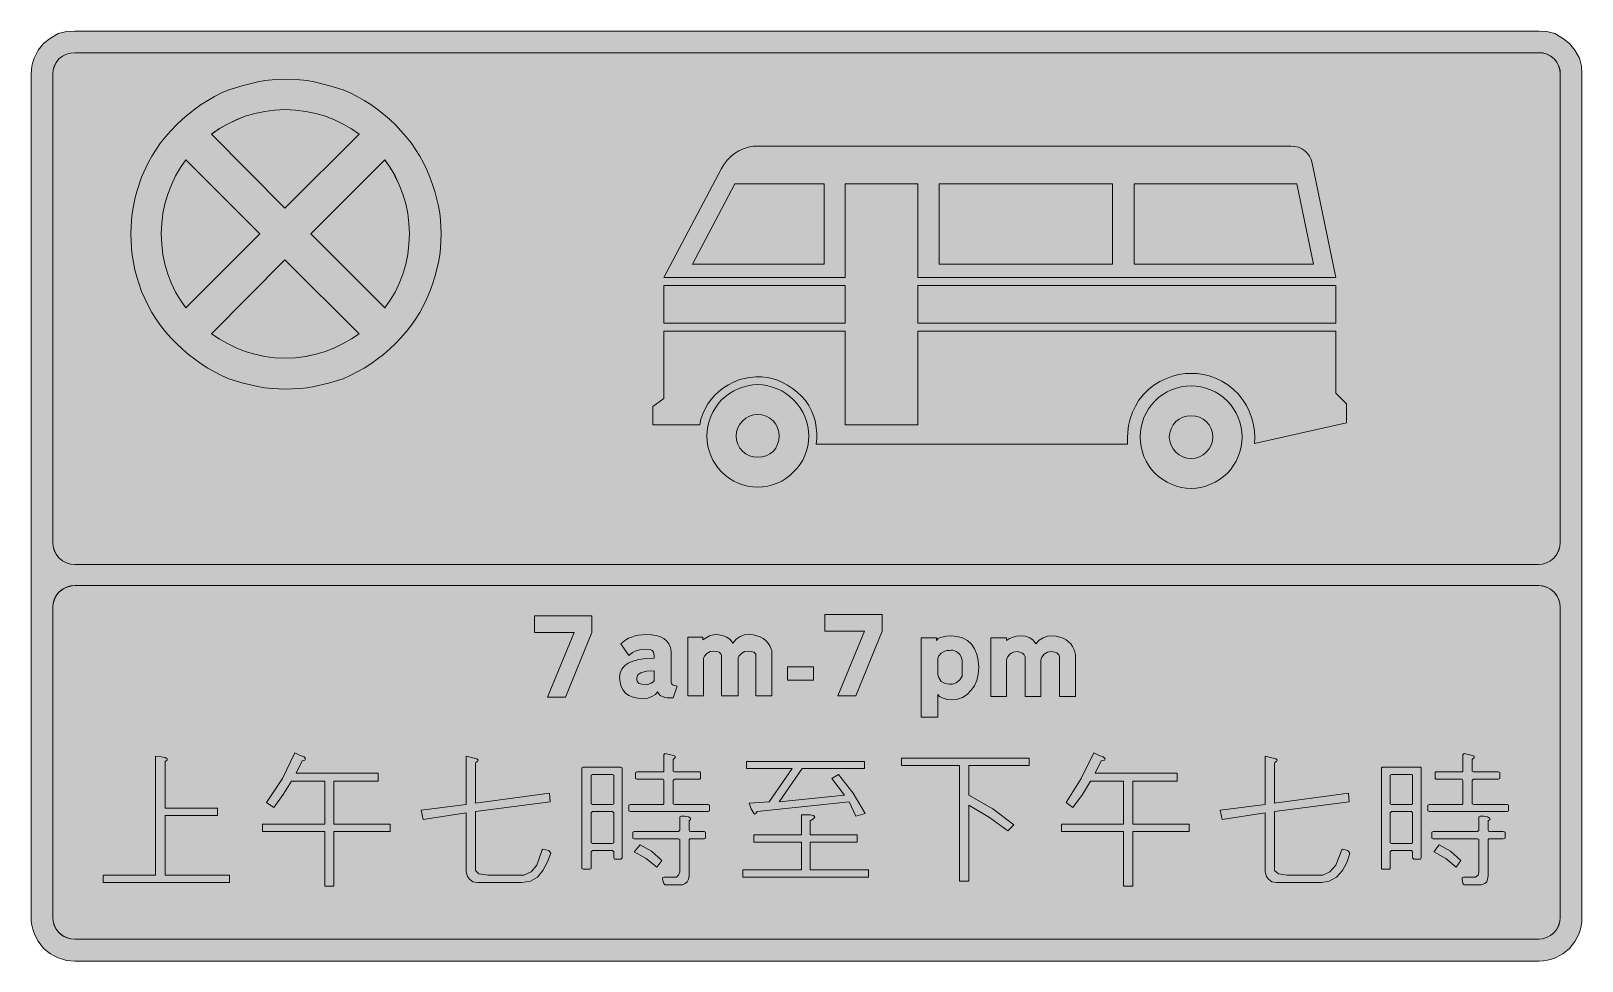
# Model space of a CAD drawing. Header units: metres. Extents: x 74 to 496, y 9 to 263.
import ezdxf

# ---------------------------------------------------------------- set-up
doc = ezdxf.new("R2010")
doc.units = ezdxf.units.M
for name, color, linetype, true_color in [('FILL_BLACK_000000', 7, 'Continuous', 0x000000), ('FILL_PINK_E1E1E1', 7, 'Continuous', 0xe1e1e1), ('FILL_WHITE_FFFFFF', 7, 'Continuous', 0xffffff), ('FILL_YELLOW_FFFF00', 7, 'Continuous', 0xffff00), ('STROKE_BLACK_000000', 7, 'Continuous', 0x000000)]:
    doc.layers.add(name, color=color, linetype=linetype, true_color=true_color)

msp = doc.modelspace()

# ---------------------------------------------------------------- hatches: boundary and pattern name
at = {"layer": 'FILL_BLACK_000000', "true_color": 0x000000}
h = msp.add_hatch(color=7, dxfattribs=at)
h.dxf.hatch_style = 1
h.paths.add_polyline_path([(74.52, 255.24), (74.99, 256.31), (75.58, 257.36), (76.27, 258.33), (77.04, 259.2), (78.95, 260.69), (81, 261.9), (82.18, 262.24), (83.32, 262.46), (85.5, 262.62), (484.02, 262.62), (486.11, 262.46), (487.23, 262.24), (488.34, 261.9), (490.39, 260.69), (492.3, 259.2), (493.08, 258.33), (493.78, 257.36), (495, 255.24), (495.34, 254.13), (495.56, 253.01), (495.72, 250.92), (495.72, 21.24), (495.66, 20.04), (495.49, 18.88), (495.21, 17.76), (494.82, 16.67), (494.33, 15.63), (493.75, 14.63), (492.3, 12.78), (491.45, 12.01), (490.53, 11.33), (489.54, 10.75), (488.5, 10.26), (487.42, 9.87), (486.3, 9.59), (485.17, 9.42), (484.02, 9.36), (85.5, 9.36), (83.32, 9.54), (82.18, 9.82), (81, 10.26), (79.95, 10.73), (78.95, 11.32), (77.04, 12.78), (75.58, 14.72), (74.99, 15.77), (74.52, 16.92), (74.08, 18), (73.8, 19.08), (73.66, 20.16), (73.62, 21.24), (73.62, 250.92), (73.8, 253.01), (74.08, 254.13), (74.52, 255.24)])
h.paths.add_polyline_path([(487.16, 118.35), (488.16, 119.16), (488.87, 120.14), (489.37, 121.16), (489.68, 122.22), (489.78, 123.3), (489.78, 250.92), (489.68, 252.02), (489.37, 253.13), (488.87, 254.16), (488.16, 255.06), (487.26, 255.77), (486.22, 256.28), (485.12, 256.58), (484.02, 256.68), (85.5, 256.68), (84.39, 256.58), (83.27, 256.28), (82.18, 255.77), (81.18, 255.06), (80.47, 254.08), (79.96, 253.06), (79.66, 252), (79.56, 250.92), (79.56, 123.3), (79.66, 122.22), (79.96, 121.16), (80.47, 120.14), (81.18, 119.16), (82.18, 118.35), (83.27, 117.79), (84.39, 117.46), (85.5, 117.36), (484.02, 117.36), (485.02, 117.46), (486.09, 117.79), (487.16, 118.35)], flags=16)
h.paths.add_polyline_path([(84.32, 111.47), (83.2, 111.11), (82.16, 110.54), (81.18, 109.8), (80.47, 108.93), (79.96, 107.93), (79.66, 106.84), (79.56, 105.66), (79.56, 21.24), (79.66, 20.14), (79.96, 19.04), (80.47, 18), (81.18, 17.1), (82.19, 16.25), (83.34, 15.66), (84.42, 15.41), (85.5, 15.3), (484.02, 15.3), (485.02, 15.4), (486.09, 15.73), (487.16, 16.29), (488.16, 17.1), (488.87, 18), (489.37, 19.04), (489.68, 20.14), (489.78, 21.24), (489.78, 105.66), (489.68, 106.84), (489.37, 107.93), (488.87, 108.93), (488.16, 109.8), (487.26, 110.54), (486.22, 111.11), (485.12, 111.47), (484.02, 111.6), (85.5, 111.6), (84.32, 111.47)], flags=16)
h = msp.add_hatch(color=7, dxfattribs=at)
h.dxf.hatch_style = 1
h.paths.add_polyline_path([(182.91, 193.7), (182.16, 191.7), (181.36, 189.76), (180.44, 187.86), (179.42, 186), (178.29, 184.19), (177.06, 182.42), (175.73, 180.71), (174.31, 179.07), (172.8, 177.48), (171.21, 175.97), (169.57, 174.55), (167.86, 173.21), (166.1, 171.97), (164.28, 170.82), (162.42, 169.76), (160.52, 168.8), (158.58, 167.94), (154.62, 166.73), (150.66, 165.78), (148.74, 165.44), (146.79, 165.22), (142.92, 165.06), (139.21, 165.22), (137.28, 165.44), (135.36, 165.78), (131.4, 166.73), (127.44, 167.94), (125.5, 168.8), (123.6, 169.76), (121.74, 170.82), (119.93, 171.97), (118.16, 173.21), (116.45, 174.55), (114.81, 175.97), (113.22, 177.48), (111.66, 179.07), (110.21, 180.71), (108.87, 182.42), (107.64, 184.19), (106.51, 186), (105.47, 187.86), (103.68, 191.7), (102.4, 195.66), (101.88, 197.62), (101.52, 199.62), (101.18, 201.54), (100.96, 203.49), (100.8, 207.36), (100.96, 211.07), (101.18, 213), (101.52, 214.92), (101.88, 216.92), (102.4, 218.88), (103.68, 222.84), (105.47, 226.68), (106.51, 228.54), (107.64, 230.36), (108.87, 232.12), (110.21, 233.83), (111.66, 235.47), (113.22, 237.06), (114.81, 238.57), (116.45, 239.99), (118.16, 241.33), (119.93, 242.57), (121.74, 243.72), (123.6, 244.78), (125.5, 245.74), (127.44, 246.6), (131.4, 247.82), (135.36, 248.76), (137.28, 249.1), (139.21, 249.32), (142.92, 249.48), (146.79, 249.32), (148.74, 249.1), (150.66, 248.76), (154.62, 247.82), (158.58, 246.6), (160.52, 245.74), (162.42, 244.78), (164.28, 243.72), (166.1, 242.57), (167.86, 241.33), (169.57, 239.99), (171.21, 238.57), (172.8, 237.06), (174.31, 235.47), (175.73, 233.83), (177.06, 232.12), (178.29, 230.36), (179.42, 228.54), (180.44, 226.68), (181.36, 224.78), (182.16, 222.84), (182.91, 220.84), (183.53, 218.88), (184.5, 214.92), (184.84, 213), (185.06, 211.07), (185.22, 207.36), (185.06, 203.49), (184.84, 201.54), (184.5, 199.62), (183.53, 195.66), (182.91, 193.7)])
h.paths.add_polyline_path([(156.22, 238.39), (153.72, 239.4), (151.09, 240.14), (148.37, 240.71), (145.57, 241.07), (142.74, 241.2), (140.01, 241.07), (137.27, 240.71), (134.56, 240.14), (131.94, 239.4), (129.38, 238.32), (127.08, 237.24), (124.74, 235.98), (124.2, 235.55), (123.66, 235.26), (123.39, 235.01), (123.12, 234.9), (123.1, 234.74), (122.94, 234.72), (122.94, 234.54), (122.76, 234.54), (142.74, 214.38), (162.9, 234.54), (160.81, 235.96), (158.58, 237.24), (156.22, 238.39)], flags=16)
h.paths.add_polyline_path([(110.88, 218.16), (110.07, 215.56), (109.51, 212.9), (109.18, 210.16), (109.08, 207.36), (109.18, 204.56), (109.51, 201.8), (110.07, 199.08), (110.88, 196.38), (111.82, 193.88), (112.97, 191.52), (114.3, 189.29), (115.74, 187.2), (135.9, 207.36), (115.74, 227.52), (114.3, 225.42), (112.97, 223.18), (111.82, 220.76), (110.88, 218.16)], flags=16)
h.paths.add_polyline_path([(127.08, 177.48), (129.44, 176.33), (131.94, 175.32), (134.56, 174.58), (137.27, 174.02), (140.01, 173.65), (142.74, 173.52), (145.57, 173.65), (148.37, 174.02), (151.09, 174.58), (153.72, 175.32), (156.22, 176.33), (158.58, 177.48), (160.81, 178.76), (162.9, 180.18), (142.74, 200.34), (122.76, 180.18), (124.85, 178.76), (127.08, 177.48)], flags=16)
h.paths.add_polyline_path([(172.69, 191.52), (173.84, 193.88), (174.78, 196.38), (175.59, 199.08), (176.15, 201.8), (176.48, 204.56), (176.58, 207.36), (176.48, 210.16), (176.15, 212.9), (175.59, 215.56), (174.78, 218.16), (173.84, 220.75), (172.62, 223.2), (172.06, 224.28), (171.36, 225.36), (171.07, 225.9), (170.64, 226.44), (170.28, 226.98), (170.1, 227.16), (170.1, 227.34), (169.92, 227.34), (169.92, 227.52), (149.76, 207.36), (169.92, 187.2), (171.36, 189.29), (172.69, 191.52)], flags=16)
h = msp.add_hatch(color=7, dxfattribs=at)
h.dxf.hatch_style = 1
h.paths.add_polyline_path([(261.54, 225.18), (262.27, 226.35), (263.12, 227.43), (264.07, 228.4), (265.12, 229.25), (266.26, 229.98), (267.49, 230.57), (268.8, 231.01), (270.18, 231.3), (416.52, 231.3), (417.57, 231.21), (418.56, 230.95), (419.47, 230.53), (420.28, 229.97), (420.98, 229.29), (421.56, 228.49), (422, 227.6), (422.28, 226.62), (428.76, 195.48), (315, 195.48), (315, 221.04), (295.2, 221.04), (295.2, 195.48), (245.88, 195.48), (261.54, 225.18)])
h.paths.add_polyline_path([(289.44, 221.04), (265.14, 221.04), (253.62, 199.08), (289.44, 199.08), (289.44, 221.04)], flags=16)
h.paths.add_polyline_path([(320.76, 221.04), (320.76, 199.08), (367.92, 199.08), (367.92, 221.04), (320.76, 221.04)], flags=16)
h.paths.add_polyline_path([(418.14, 221.04), (373.86, 221.04), (373.86, 199.08), (422.64, 199.08), (418.14, 221.04)], flags=16)
h = msp.add_hatch(color=7, dxfattribs=at)
h.dxf.hatch_style = 1
h.paths.add_polyline_path([(295.2, 193.32), (295.2, 183.06), (245.88, 183.06), (245.88, 193.32), (295.2, 193.32)])
h = msp.add_hatch(color=7, dxfattribs=at)
h.dxf.hatch_style = 1
h.paths.add_polyline_path([(428.76, 193.32), (428.76, 183.06), (315, 183.06), (315, 193.32), (428.76, 193.32)])
h = msp.add_hatch(color=7, dxfattribs=at)
h.dxf.hatch_style = 1
h.paths.add_polyline_path([(287.28, 150.12), (287.45, 151.61), (287.46, 153.09), (287.33, 154.58), (287.1, 156.06), (286.63, 157.65), (286.02, 159.17), (285.28, 160.62), (284.4, 162), (283.29, 163.18), (282.11, 164.27), (280.86, 165.27), (279.54, 166.14), (278.16, 166.88), (276.75, 167.49), (275.34, 167.96), (273.96, 168.3), (272.4, 168.43), (270.84, 168.43), (269.28, 168.29), (267.75, 168.01), (266.25, 167.58), (264.8, 167.01), (263.4, 166.29), (262.08, 165.42), (260.85, 164.48), (259.73, 163.44), (258.72, 162.29), (257.83, 161.06), (257.06, 159.73), (256.44, 158.33), (255.94, 156.87), (255.6, 155.34), (242.82, 155.34), (242.82, 160.38), (245.88, 162.54), (245.88, 180.9), (295.2, 180.9), (295.2, 155.34), (315, 155.34), (315, 180.9), (428.76, 180.9), (428.76, 163.98), (431.64, 161.1), (431.64, 155.88), (406.62, 150.3), (406.68, 151.95), (406.6, 153.65), (406.34, 155.39), (405.9, 157.14), (405.26, 158.89), (404.42, 160.61), (403.37, 162.25), (402.12, 163.8), (400.81, 165.08), (399.33, 166.23), (397.72, 167.24), (396, 168.12), (394.28, 168.7), (392.6, 169.09), (390.96, 169.31), (389.34, 169.38), (387.69, 169.31), (385.99, 169.07), (384.25, 168.62), (382.5, 167.94), (380.81, 167.16), (379.24, 166.19), (377.77, 165), (376.38, 163.62), (375.16, 162.1), (374.18, 160.49), (373.39, 158.79), (372.78, 156.96), (372.34, 155.21), (372.08, 153.47), (372, 151.77), (372.06, 150.12), (287.28, 150.12)])
h = msp.add_hatch(color=7, dxfattribs=at)
h.dxf.hatch_style = 1
h.paths.add_polyline_path([(285.03, 149.6), (284.7, 148.29), (284.24, 147.02), (283.66, 145.79), (282.95, 144.64), (282.11, 143.55), (281.16, 142.56), (280.17, 141.61), (279.08, 140.77), (277.93, 140.06), (276.71, 139.48), (275.43, 139.02), (274.12, 138.69), (272.79, 138.49), (271.44, 138.42), (270.04, 138.49), (268.68, 138.69), (267.36, 139.02), (266.09, 139.48), (264.86, 140.06), (263.69, 140.77), (262.59, 141.61), (261.54, 142.56), (260.65, 143.55), (259.86, 144.64), (259.18, 145.79), (258.62, 147.02), (258.17, 148.29), (257.84, 149.6), (257.65, 150.93), (257.58, 152.28), (257.65, 153.68), (257.84, 155.04), (258.17, 156.36), (258.62, 157.64), (259.18, 158.86), (259.86, 160.03), (260.65, 161.13), (261.54, 162.18), (262.59, 163.08), (263.69, 163.89), (264.86, 164.6), (266.09, 165.2), (267.36, 165.67), (268.68, 166.03), (270.04, 166.25), (271.44, 166.32), (272.79, 166.25), (274.12, 166.03), (275.43, 165.67), (276.71, 165.2), (277.93, 164.6), (279.08, 163.89), (280.17, 163.08), (281.16, 162.18), (282.11, 161.13), (282.95, 160.03), (283.66, 158.86), (284.24, 157.64), (284.7, 156.36), (285.03, 155.04), (285.23, 153.68), (285.3, 152.28), (285.23, 150.93), (285.03, 149.6)])
h.paths.add_polyline_path([(276.8, 154.55), (276.29, 155.55), (275.58, 156.42), (274.68, 157.16), (273.65, 157.73), (272.54, 158.09), (271.44, 158.22), (270.26, 158.09), (269.17, 157.73), (268.17, 157.16), (267.3, 156.42), (266.56, 155.55), (266, 154.55), (265.63, 153.46), (265.5, 152.28), (265.63, 151.18), (266, 150.08), (266.56, 149.04), (267.3, 148.14), (268.17, 147.43), (269.17, 146.93), (270.26, 146.62), (271.44, 146.52), (272.54, 146.62), (273.65, 146.93), (274.68, 147.43), (275.58, 148.14), (276.29, 149.04), (276.8, 150.08), (277.1, 151.18), (277.2, 152.28), (277.1, 153.46), (276.8, 154.55)], flags=16)
h = msp.add_hatch(color=7, dxfattribs=at)
h.dxf.hatch_style = 1
h.paths.add_polyline_path([(402.94, 149.34), (402.61, 148.02), (402.17, 146.75), (401.6, 145.52), (400.92, 144.35), (400.13, 143.25), (399.24, 142.2), (398.19, 141.3), (397.06, 140.49), (395.87, 139.78), (394.63, 139.19), (393.34, 138.71), (392.03, 138.35), (390.69, 138.13), (389.34, 138.06), (387.99, 138.13), (386.65, 138.35), (385.34, 138.71), (384.05, 139.19), (382.81, 139.78), (381.62, 140.49), (380.49, 141.3), (379.44, 142.2), (378.55, 143.25), (377.76, 144.35), (377.08, 145.52), (376.52, 146.75), (376.07, 148.02), (375.74, 149.34), (375.55, 150.7), (375.48, 152.1), (375.55, 153.45), (375.74, 154.78), (376.07, 156.09), (376.52, 157.37), (377.08, 158.59), (377.76, 159.74), (378.55, 160.83), (379.44, 161.82), (380.49, 162.77), (381.62, 163.61), (382.81, 164.32), (384.05, 164.9), (385.34, 165.36), (386.65, 165.69), (387.99, 165.89), (389.34, 165.96), (390.69, 165.89), (392.03, 165.69), (393.34, 165.36), (394.63, 164.9), (395.87, 164.32), (397.06, 163.61), (398.19, 162.77), (399.24, 161.82), (400.13, 160.83), (400.92, 159.74), (401.6, 158.59), (402.17, 157.37), (402.61, 156.09), (402.94, 154.78), (403.13, 153.45), (403.2, 152.1), (403.13, 150.7), (402.94, 149.34)])
h.paths.add_polyline_path([(394.79, 154.31), (394.22, 155.34), (393.48, 156.24), (392.61, 156.95), (391.61, 157.46), (390.52, 157.76), (389.34, 157.86), (388.16, 157.76), (387.07, 157.46), (386.07, 156.95), (385.2, 156.24), (384.46, 155.34), (383.9, 154.31), (383.53, 153.2), (383.4, 152.1), (383.53, 150.92), (383.9, 149.83), (384.46, 148.83), (385.2, 147.96), (386.07, 147.22), (387.07, 146.66), (388.16, 146.29), (389.34, 146.16), (390.52, 146.29), (391.61, 146.66), (392.61, 147.22), (393.48, 147.96), (394.22, 148.83), (394.79, 149.83), (395.15, 150.92), (395.28, 152.1), (395.15, 153.2), (394.79, 154.31)], flags=16)
h = msp.add_hatch(color=7, dxfattribs=at)
h.dxf.hatch_style = 1
h.paths.add_polyline_path([(221.4, 98.82), (210.6, 98.82), (210.6, 103.32), (226.26, 103.32), (226.26, 98.82), (219.06, 81.18), (214.2, 81.18), (221.4, 98.82)])
h = msp.add_hatch(color=7, dxfattribs=at)
h.dxf.hatch_style = 1
h.paths.add_polyline_path([(289.62, 99.18), (289.62, 103.68), (305.28, 103.68), (305.28, 99.18), (298.08, 81.54), (293.22, 81.54), (300.42, 99.18), (289.62, 99.18)])
h = msp.add_hatch(color=7, dxfattribs=at)
h.dxf.hatch_style = 1
h.paths.add_polyline_path([(237.47, 81.2), (236.35, 81.66), (235.44, 82.26), (234.73, 83.14), (234.23, 84.15), (233.92, 85.3), (233.82, 86.58), (233.96, 87.79), (234.4, 88.84), (235.12, 89.73), (236.14, 90.47), (237.45, 91.05), (239.06, 91.47), (240.97, 91.72), (243.18, 91.8), (243.18, 92.52), (243.16, 92.97), (243, 93.42), (242.89, 93.69), (242.64, 93.96), (242.12, 94.21), (241.2, 94.32), (239.78, 94.22), (238.5, 93.89), (237.35, 93.33), (236.34, 92.52), (234.18, 95.76), (235.49, 96.8), (236.26, 97.23), (237.06, 97.56), (238.01, 97.9), (238.97, 98.12), (241.02, 98.28), (242.49, 98.21), (243.78, 98), (244.91, 97.65), (245.86, 97.16), (246.63, 96.5), (247.22, 95.7), (247.63, 94.73), (247.86, 93.6), (247.86, 85.32), (247.97, 84.89), (248.22, 84.6), (248.78, 84.35), (249.48, 84.24), (248.4, 81), (246.76, 81.05), (246.1, 81.15), (245.52, 81.36), (245.04, 81.56), (244.67, 81.86), (244.08, 82.62), (243.87, 82.28), (243.54, 81.96), (242.6, 81.38), (241.45, 80.97), (240.3, 80.82), (238.78, 80.92), (237.47, 81.2)])
h.paths.add_polyline_path([(241.11, 88.25), (239.58, 87.84), (239.11, 87.56), (238.77, 87.26), (238.57, 86.88), (238.5, 86.4), (238.46, 86), (238.57, 85.61), (239.04, 84.96), (239.83, 84.71), (241.02, 84.6), (241.76, 84.77), (242.37, 85.01), (242.84, 85.31), (243.18, 85.68), (243.18, 88.38), (241.11, 88.25)], flags=16)
h = msp.add_hatch(color=7, dxfattribs=at)
h.dxf.hatch_style = 1
h.paths.add_polyline_path([(258.48, 93.62), (258.01, 93.4), (257.58, 93.06), (256.93, 92.41), (256.74, 92.02), (256.68, 91.62), (256.68, 81.54), (252.36, 81.54), (252.36, 97.56), (256.5, 97.56), (256.5, 96.84), (258.3, 97.92), (259.36, 98.17), (260.28, 98.28), (261.77, 98.04), (262.98, 97.58), (263.93, 96.89), (264.6, 95.94), (265.51, 96.99), (266.58, 97.72), (267.79, 98.14), (269.1, 98.28), (270.2, 98.16), (271.19, 97.94), (272.09, 97.61), (272.88, 97.18), (273.57, 96.63), (274.16, 95.98), (274.65, 95.21), (275.04, 94.32), (275.22, 93.96), (275.22, 93.78), (275.22, 93.6), (275.22, 93.24), (275.22, 81.54), (270.9, 81.54), (270.9, 92.34), (270.9, 92.88), (270.36, 93.42), (269.69, 93.67), (268.74, 93.78), (267.84, 93.62), (267.37, 93.4), (266.94, 93.06), (266.29, 92.41), (266.1, 92.02), (266.04, 91.62), (266.04, 81.54), (261.54, 81.54), (261.54, 92.52), (261.38, 93.02), (260.93, 93.42), (260.25, 93.68), (259.38, 93.78), (258.48, 93.62)])
h = msp.add_hatch(color=7, dxfattribs=at)
h.dxf.hatch_style = 1
h.paths.add_polyline_path([(331.02, 85.79), (330.35, 84.29), (329.4, 82.98), (328.36, 81.9), (327.13, 81.11), (325.73, 80.63), (324.18, 80.46), (322.96, 80.58), (321.82, 80.91), (320.91, 81.37), (320.4, 81.9), (320.4, 75.78), (315.9, 75.78), (315.9, 97.38), (320.04, 97.38), (320.04, 96.66), (320.49, 97.18), (320.9, 97.39), (321.48, 97.56), (322.74, 97.81), (324, 97.92), (325.67, 97.77), (327.16, 97.33), (328.45, 96.61), (329.54, 95.63), (330.4, 94.39), (331.04, 92.91), (331.43, 91.2), (331.56, 89.28), (331.43, 87.46), (331.02, 85.79)])
h.paths.add_polyline_path([(320.65, 86.56), (321.3, 85.5), (321.87, 85.16), (322.45, 84.94), (323.46, 84.78), (323.9, 84.71), (324.38, 84.76), (325.44, 85.14), (326.39, 85.97), (327.06, 86.94), (327.06, 91.26), (326.88, 91.8), (326.88, 91.98), (326.36, 92.86), (325.94, 93.27), (325.44, 93.6), (324.47, 93.98), (324.05, 94.03), (323.64, 93.96), (323.46, 93.96), (322.86, 93.9), (322.3, 93.75), (321.32, 93.2), (320.65, 92.44), (320.47, 92.03), (320.4, 91.62), (320.4, 87.48), (320.46, 87.04), (320.65, 86.56)], flags=16)
h = msp.add_hatch(color=7, dxfattribs=at)
h.dxf.hatch_style = 1
h.paths.add_polyline_path([(344.16, 81.36), (344.16, 92.16), (343.9, 92.76), (343.42, 93.22), (342.77, 93.5), (342, 93.6), (341.01, 93.44), (340.48, 93.22), (340.02, 92.88), (339.37, 92.07), (339.18, 91.67), (339.12, 91.26), (339.12, 81.36), (334.8, 81.36), (334.8, 97.38), (339.12, 97.38), (339.12, 96.66), (339.95, 97.18), (340.92, 97.56), (341.84, 97.81), (342.9, 97.92), (344.28, 97.79), (345.44, 97.38), (346.37, 96.71), (347.04, 95.76), (348.02, 96.71), (349.09, 97.38), (350.25, 97.79), (351.54, 97.92), (352.64, 97.8), (353.63, 97.58), (354.53, 97.26), (355.32, 96.84), (356.01, 96.32), (356.6, 95.69), (357.09, 94.97), (357.48, 94.14), (357.64, 93.87), (357.66, 93.6), (357.66, 93.24), (357.84, 92.88), (357.84, 81.36), (353.52, 81.36), (353.52, 92.16), (353.34, 92.7), (352.8, 93.24), (352.15, 93.49), (351.36, 93.6), (350.3, 93.44), (349.82, 93.22), (349.38, 92.88), (348.73, 92.07), (348.54, 91.67), (348.48, 91.26), (348.48, 81.36), (344.16, 81.36)])
h = msp.add_hatch(color=7, dxfattribs=at)
h.dxf.hatch_style = 1
h.paths.add_polyline_path([(286.56, 89.46), (286.56, 85.86), (279.54, 85.86), (279.54, 89.46), (286.56, 89.46)])
h = msp.add_hatch(color=7, dxfattribs=at)
h.dxf.hatch_style = 1
h.paths.add_polyline_path([(93.24, 32.76), (107.46, 32.76), (107.46, 65.16), (109.08, 64.98), (110.16, 64.8), (110.7, 64.44), (110.7, 64.08), (110.16, 63.72), (110.16, 50.94), (124.38, 50.94), (124.38, 48.96), (110.16, 48.96), (110.16, 32.76), (127.62, 32.76), (127.62, 30.78), (93.24, 30.78), (93.24, 32.76)])
h = msp.add_hatch(color=7, dxfattribs=at)
h.dxf.hatch_style = 1
h.paths.add_polyline_path([(136.62, 44.64), (136.62, 46.62), (153.54, 46.62), (153.54, 58.32), (144.54, 58.32), (142.2, 54.72), (139.68, 51.12), (137.7, 52.56), (142.02, 59.04), (145.44, 66.06), (146.88, 65.34), (147.96, 64.98), (148.32, 64.44), (148.14, 64.08), (147.42, 63.9), (145.8, 60.48), (168.12, 60.48), (168.12, 58.32), (156.06, 58.32), (156.06, 46.62), (171.36, 46.62), (171.36, 44.64), (156.06, 44.64), (156.06, 29.7), (153.54, 29.7), (153.54, 44.64), (136.62, 44.64)])
h = msp.add_hatch(color=7, dxfattribs=at)
h.dxf.hatch_style = 1
h.paths.add_polyline_path([(193.86, 30.96), (192.96, 31.68), (192.42, 32.4), (192.06, 33.66), (192.06, 49.68), (180.36, 47.88), (179.82, 50.4), (192.06, 52.02), (192.06, 65.16), (194.22, 64.62), (194.94, 64.44), (195.3, 64.08), (195.12, 63.72), (194.58, 63.36), (194.58, 52.38), (214.74, 55.08), (214.92, 52.74), (194.58, 50.04), (194.58, 34.02), (195.48, 33.12), (198, 32.76), (207.72, 32.76), (209.7, 33.66), (211.32, 35.46), (212.76, 39.6), (212.94, 39.78), (214.56, 39.42), (215.1, 38.7), (214.2, 36.36), (212.94, 34.02), (211.5, 32.22), (209.52, 31.14), (207.18, 30.78), (195.12, 30.78), (193.86, 30.96)])
h = msp.add_hatch(color=7, dxfattribs=at)
h.dxf.hatch_style = 1
h.paths.add_polyline_path([(257.94, 52.02), (258.3, 51.84), (258.3, 50.22), (257.94, 50.04), (236.7, 50.04), (236.34, 50.22), (236.34, 51.84), (236.7, 52.02), (245.7, 52.02), (245.88, 52.2), (245.88, 58.5), (245.7, 58.86), (238.5, 58.86), (238.14, 59.04), (238.14, 60.66), (238.5, 60.84), (245.7, 60.84), (245.88, 61.02), (245.88, 65.52), (246.24, 65.88), (247.68, 65.52), (248.58, 65.34), (248.94, 65.16), (248.94, 64.8), (248.4, 64.26), (248.4, 61.02), (248.76, 60.84), (255.6, 60.84), (255.78, 60.66), (255.78, 59.04), (255.6, 58.86), (248.76, 58.86), (248.4, 58.5), (248.4, 52.2), (248.76, 52.02), (257.94, 52.02)])
h = msp.add_hatch(color=7, dxfattribs=at)
h.dxf.hatch_style = 1
h.paths.add_polyline_path([(300.42, 61.74), (283.5, 61.74), (277.2, 52.74), (295.02, 54.54), (291.6, 59.04), (293.4, 60.12), (297.36, 55.08), (300.6, 49.5), (298.08, 48.78), (296.28, 52.74), (271.26, 50.04), (270.9, 49.5), (270.54, 49.32), (270.18, 49.86), (269.64, 50.76), (269.1, 52.38), (274.5, 52.74), (280.8, 61.74), (268.38, 61.74), (268.38, 63.72), (300.42, 63.72), (300.42, 61.74)])
h = msp.add_hatch(color=7, dxfattribs=at)
h.dxf.hatch_style = 1
h.paths.add_polyline_path([(326.34, 62.64), (310.5, 62.64), (310.5, 64.62), (345.24, 64.62), (345.24, 62.64), (328.86, 62.64), (328.86, 54.54), (335.34, 50.76), (341.1, 46.44), (339.48, 44.82), (334.44, 48.42), (328.86, 51.84), (328.86, 31.14), (326.34, 31.14), (326.34, 62.64)])
h = msp.add_hatch(color=7, dxfattribs=at)
h.dxf.hatch_style = 1
h.paths.add_polyline_path([(364.32, 65.34), (365.4, 64.98), (365.94, 64.44), (365.76, 64.08), (364.86, 63.9), (363.24, 60.48), (385.56, 60.48), (385.56, 58.32), (373.5, 58.32), (373.5, 46.62), (388.8, 46.62), (388.8, 44.64), (373.5, 44.64), (373.5, 29.7), (370.98, 29.7), (370.98, 44.64), (354.06, 44.64), (354.06, 46.62), (370.98, 46.62), (370.98, 58.32), (361.98, 58.32), (359.82, 54.72), (357.12, 51.12), (355.32, 52.56), (359.46, 59.04), (362.88, 66.06), (364.32, 65.34)])
h = msp.add_hatch(color=7, dxfattribs=at)
h.dxf.hatch_style = 1
h.paths.add_polyline_path([(397.8, 47.88), (397.26, 50.4), (409.5, 52.02), (409.5, 65.16), (412.38, 64.44), (412.74, 64.08), (412.56, 63.72), (412.02, 63.36), (412.02, 52.38), (432.18, 55.08), (432.36, 52.74), (412.02, 50.04), (412.02, 34.02), (413.1, 33.12), (415.44, 32.76), (425.16, 32.76), (427.14, 33.66), (428.76, 35.46), (430.38, 39.6), (430.56, 39.78), (432, 39.42), (432.54, 38.7), (431.82, 36.36), (430.56, 34.02), (428.94, 32.22), (426.96, 31.14), (424.8, 30.78), (412.56, 30.78), (411.3, 30.96), (410.4, 31.68), (409.86, 32.4), (409.5, 33.66), (409.5, 49.68), (397.8, 47.88)])
h = msp.add_hatch(color=7, dxfattribs=at)
h.dxf.hatch_style = 1
h.paths.add_polyline_path([(454.14, 50.04), (453.78, 50.22), (453.78, 51.84), (454.14, 52.02), (463.14, 52.02), (463.32, 52.2), (463.32, 58.5), (463.14, 58.86), (455.94, 58.86), (455.76, 59.04), (455.76, 60.66), (455.94, 60.84), (463.14, 60.84), (463.32, 61.02), (463.32, 65.52), (463.68, 65.88), (465.12, 65.52), (466.02, 65.34), (466.38, 65.16), (466.38, 64.8), (465.84, 64.26), (465.84, 61.02), (466.2, 60.84), (473.04, 60.84), (473.4, 60.66), (473.4, 59.04), (473.04, 58.86), (466.2, 58.86), (465.84, 58.5), (465.84, 52.2), (466.2, 52.02), (475.38, 52.02), (475.74, 51.84), (475.74, 50.22), (475.38, 50.04), (454.14, 50.04)])
h = msp.add_hatch(color=7, dxfattribs=at)
h.dxf.hatch_style = 1
h.paths.add_polyline_path([(232.38, 37.08), (232.2, 37.44), (232.2, 39.06), (231.84, 39.42), (226.44, 39.42), (226.08, 39.06), (226.08, 34.56), (225.72, 34.38), (223.92, 34.38), (223.56, 34.56), (223.56, 61.92), (223.92, 62.1), (234.18, 62.1), (234.54, 61.92), (234.54, 37.44), (234.18, 37.08), (232.38, 37.08)])
h.paths.add_polyline_path([(232.2, 49.68), (231.84, 50.04), (226.44, 50.04), (226.08, 49.68), (226.08, 41.58), (226.44, 41.4), (231.84, 41.4), (232.2, 41.58), (232.2, 49.68)], flags=16)
h.paths.add_polyline_path([(232.2, 52.2), (232.2, 59.94), (231.84, 60.12), (226.44, 60.12), (226.08, 59.94), (226.08, 52.2), (226.44, 52.02), (231.84, 52.02), (232.2, 52.2)], flags=16)
h = msp.add_hatch(color=7, dxfattribs=at)
h.dxf.hatch_style = 1
h.paths.add_polyline_path([(450, 37.08), (449.64, 37.44), (449.64, 39.06), (449.28, 39.42), (443.88, 39.42), (443.52, 39.06), (443.52, 34.56), (443.34, 34.38), (441.36, 34.38), (441.18, 34.56), (441.18, 61.92), (441.36, 62.1), (451.8, 62.1), (451.98, 61.92), (451.98, 37.44), (451.8, 37.08), (450, 37.08)])
h.paths.add_polyline_path([(449.28, 50.04), (443.88, 50.04), (443.52, 49.68), (443.52, 41.58), (443.88, 41.4), (449.28, 41.4), (449.64, 41.58), (449.64, 49.68), (449.28, 50.04)], flags=16)
h.paths.add_polyline_path([(449.64, 52.2), (449.64, 59.94), (449.28, 60.12), (443.88, 60.12), (443.52, 59.94), (443.52, 52.2), (443.88, 52.02), (449.28, 52.02), (449.64, 52.2)], flags=16)
h = msp.add_hatch(color=7, dxfattribs=at)
h.dxf.hatch_style = 1
h.paths.add_polyline_path([(249.84, 42.66), (237.78, 42.66), (237.42, 42.84), (237.42, 44.46), (237.78, 44.64), (249.84, 44.64), (250.2, 45), (250.2, 48.6), (250.56, 48.78), (251.46, 48.78), (252.54, 48.6), (253.08, 48.24), (253.08, 47.88), (252.72, 47.52), (252.72, 45), (252.9, 44.64), (256.86, 44.64), (257.22, 44.46), (257.22, 42.84), (256.86, 42.66), (252.9, 42.66), (252.72, 42.48), (252.72, 32.58), (252.54, 31.68), (252.18, 30.96), (251.64, 30.42), (250.92, 30.06), (246.24, 30.06), (245.88, 30.42), (245.52, 31.68), (245.52, 32.04), (246.06, 32.22), (249.3, 32.22), (249.84, 32.76), (250.2, 33.66), (250.2, 42.48), (249.84, 42.66)])
h = msp.add_hatch(color=7, dxfattribs=at)
h.dxf.hatch_style = 1
h.paths.add_polyline_path([(267.3, 34.2), (283.32, 34.2), (283.32, 41.76), (270.36, 41.76), (270.36, 43.74), (283.32, 43.74), (283.32, 49.14), (285.66, 49.14), (286.56, 48.96), (286.92, 48.6), (286.56, 48.06), (285.66, 47.52), (285.66, 43.74), (298.44, 43.74), (298.44, 41.76), (285.66, 41.76), (285.66, 34.2), (301.5, 34.2), (301.5, 32.22), (267.3, 32.22), (267.3, 34.2)])
h = msp.add_hatch(color=7, dxfattribs=at)
h.dxf.hatch_style = 1
h.paths.add_polyline_path([(467.28, 44.64), (467.64, 45), (467.64, 48.6), (468, 48.78), (468.9, 48.78), (469.98, 48.6), (470.52, 48.24), (470.7, 47.88), (470.16, 47.52), (470.16, 45), (470.34, 44.64), (474.3, 44.64), (474.84, 44.46), (474.84, 42.84), (474.3, 42.66), (470.34, 42.66), (470.16, 42.48), (470.16, 32.58), (469.98, 31.68), (469.8, 30.96), (469.26, 30.42), (468.36, 30.06), (463.68, 30.06), (463.32, 30.42), (463.14, 31.68), (463.14, 32.04), (463.5, 32.22), (466.74, 32.22), (467.46, 32.76), (467.64, 33.66), (467.64, 42.48), (467.28, 42.66), (455.22, 42.66), (454.86, 42.84), (454.86, 44.46), (455.22, 44.64), (467.28, 44.64)])
h = msp.add_hatch(color=7, dxfattribs=at)
h.dxf.hatch_style = 1
h.paths.add_polyline_path([(243.9, 34.92), (241.02, 37.26), (237.78, 39.06), (239.4, 41.04), (242.46, 39.24), (245.34, 36.72), (243.9, 34.92)])
h = msp.add_hatch(color=7, dxfattribs=at)
h.dxf.hatch_style = 1
h.paths.add_polyline_path([(458.64, 37.26), (455.4, 39.06), (456.84, 41.04), (459.9, 39.24), (462.78, 36.72), (461.52, 34.92), (458.64, 37.26)])
at = {"layer": 'FILL_PINK_E1E1E1', "true_color": 0xe1e1e1}
h = msp.add_hatch(color=7, dxfattribs=at)
h.dxf.hatch_style = 1
h.paths.add_polyline_path([(124.85, 235.96), (127.08, 237.24), (129.44, 238.39), (131.94, 239.4), (134.56, 240.14), (137.27, 240.71), (140.01, 241.07), (142.74, 241.2), (145.57, 241.07), (148.37, 240.71), (151.09, 240.14), (153.72, 239.4), (156.22, 238.39), (158.58, 237.24), (160.81, 235.96), (162.9, 234.54), (142.74, 214.38), (122.76, 234.54), (124.85, 235.96)])
h = msp.add_hatch(color=7, dxfattribs=at)
h.dxf.hatch_style = 1
h.paths.add_polyline_path([(135.9, 207.36), (115.74, 187.2), (114.3, 189.29), (112.97, 191.52), (111.82, 193.88), (110.88, 196.38), (110.07, 199.08), (109.51, 201.8), (109.18, 204.56), (109.08, 207.36), (109.18, 210.16), (109.51, 212.9), (110.07, 215.56), (110.88, 218.16), (111.82, 220.76), (112.97, 223.18), (114.3, 225.42), (115.74, 227.52), (135.9, 207.36)])
h = msp.add_hatch(color=7, dxfattribs=at)
h.dxf.hatch_style = 1
h.paths.add_polyline_path([(149.76, 207.36), (169.92, 227.52), (171.36, 225.42), (172.69, 223.18), (173.84, 220.76), (174.78, 218.16), (175.59, 215.56), (176.15, 212.9), (176.48, 210.16), (176.58, 207.36), (176.48, 204.56), (176.15, 201.8), (175.59, 199.08), (174.78, 196.38), (173.84, 193.88), (172.69, 191.52), (171.36, 189.29), (169.92, 187.2), (149.76, 207.36)])
h = msp.add_hatch(color=7, dxfattribs=at)
h.dxf.hatch_style = 1
h.paths.add_polyline_path([(162.9, 180.18), (160.81, 178.76), (158.58, 177.48), (156.22, 176.33), (153.72, 175.32), (151.09, 174.58), (148.36, 174.02), (145.57, 173.65), (142.74, 173.52), (140.01, 173.65), (137.27, 174.02), (134.56, 174.58), (131.94, 175.32), (129.44, 176.33), (127.08, 177.48), (124.85, 178.76), (122.76, 180.18), (142.74, 200.34), (162.9, 180.18)])
at = {"layer": 'FILL_WHITE_FFFFFF', "true_color": 0xffffff}
h = msp.add_hatch(color=7, dxfattribs=at)
h.dxf.hatch_style = 1
h.paths.add_polyline_path([(484.02, 111.6), (485.02, 111.5), (486.09, 111.17), (487.16, 110.61), (488.16, 109.8), (488.87, 108.82), (489.38, 107.8), (489.68, 106.74), (489.78, 105.66), (489.78, 21.24), (489.68, 20.14), (489.38, 19.04), (488.87, 18), (488.16, 17.1), (487.16, 16.29), (486.09, 15.73), (485.02, 15.4), (484.02, 15.3), (85.5, 15.3), (84.39, 15.4), (83.27, 15.73), (82.18, 16.29), (81.18, 17.1), (80.47, 18), (79.97, 19.04), (79.66, 20.14), (79.56, 21.24), (79.56, 105.66), (79.66, 106.74), (79.97, 107.8), (80.47, 108.82), (81.18, 109.8), (82.18, 110.61), (83.27, 111.17), (84.39, 111.5), (85.5, 111.6), (484.02, 111.6)])
at = {"layer": 'FILL_YELLOW_FFFF00', "true_color": 0xffff00}
h = msp.add_hatch(color=7, dxfattribs=at)
h.dxf.hatch_style = 1
h.paths.add_polyline_path([(79.66, 252), (79.97, 253.06), (80.47, 254.08), (81.18, 255.06), (82.18, 255.77), (83.27, 256.28), (84.39, 256.58), (85.5, 256.68), (484.02, 256.68), (485.03, 256.64), (485.61, 256.53), (486.18, 256.32), (487.17, 255.76), (488.16, 255.06), (488.86, 254.14), (489.42, 253.08), (489.63, 252.51), (489.74, 251.93), (489.78, 250.92), (489.78, 123.3), (489.68, 122.22), (489.38, 121.16), (488.87, 120.14), (488.16, 119.16), (487.16, 118.35), (486.09, 117.79), (485.02, 117.46), (484.02, 117.36), (85.5, 117.36), (84.39, 117.46), (83.27, 117.79), (82.18, 118.35), (81.18, 119.16), (80.47, 120.14), (79.97, 121.16), (79.66, 122.22), (79.56, 123.3), (79.56, 250.92), (79.66, 252)])

# ---------------------------------------------------------------- linework, layer by layer
at = {"layer": 'FILL_BLACK_000000', "lineweight": 0, "true_color": 0x000000}
for points in [[(74.52, 255.24), (74.99, 256.31), (75.58, 257.36), (76.27, 258.33), (77.04, 259.2), (78.95, 260.69), (81, 261.9), (82.18, 262.24), (83.32, 262.46), (85.5, 262.62), (484.02, 262.62), (486.11, 262.46), (487.23, 262.24), (488.34, 261.9), (490.39, 260.69), (492.3, 259.2), (493.08, 258.33), (493.78, 257.36), (495, 255.24), (495.34, 254.13), (495.56, 253.01), (495.72, 250.92), (495.72, 21.24), (495.66, 20.04), (495.49, 18.88), (495.21, 17.76), (494.82, 16.67), (494.33, 15.63), (493.75, 14.63), (492.3, 12.78), (491.45, 12.01), (490.53, 11.33), (489.54, 10.75), (488.5, 10.26), (487.42, 9.87), (486.3, 9.59), (485.17, 9.42), (484.02, 9.36), (85.5, 9.36), (83.32, 9.54), (82.18, 9.82), (81, 10.26), (79.95, 10.73), (78.95, 11.32), (77.04, 12.78), (75.58, 14.72), (74.99, 15.77), (74.52, 16.92), (74.08, 18), (73.8, 19.08), (73.66, 20.16), (73.62, 21.24), (73.62, 250.92), (73.8, 253.01), (74.08, 254.13)], [(487.16, 118.35), (488.16, 119.16), (488.87, 120.14), (489.37, 121.16), (489.68, 122.22), (489.78, 123.3), (489.78, 250.92), (489.68, 252.02), (489.37, 253.13), (488.87, 254.16), (488.16, 255.06), (487.26, 255.77), (486.22, 256.28), (485.12, 256.58), (484.02, 256.68), (85.5, 256.68), (84.39, 256.58), (83.27, 256.28), (82.18, 255.77), (81.18, 255.06), (80.47, 254.08), (79.96, 253.06), (79.66, 252), (79.56, 250.92), (79.56, 123.3), (79.66, 122.22), (79.96, 121.16), (80.47, 120.14), (81.18, 119.16), (82.18, 118.35), (83.27, 117.79), (84.39, 117.46), (85.5, 117.36), (484.02, 117.36), (485.02, 117.46), (486.09, 117.79)], [(182.91, 193.7), (182.16, 191.7), (181.36, 189.76), (180.44, 187.86), (179.42, 186), (178.29, 184.19), (177.06, 182.42), (175.73, 180.71), (174.31, 179.07), (172.8, 177.48), (171.21, 175.97), (169.57, 174.55), (167.86, 173.21), (166.1, 171.97), (164.28, 170.82), (162.42, 169.76), (160.52, 168.8), (158.58, 167.94), (154.62, 166.73), (150.66, 165.78), (148.74, 165.44), (146.79, 165.22), (142.92, 165.06), (139.21, 165.22), (137.28, 165.44), (135.36, 165.78), (131.4, 166.73), (127.44, 167.94), (125.5, 168.8), (123.6, 169.76), (121.74, 170.82), (119.93, 171.97), (118.16, 173.21), (116.45, 174.55), (114.81, 175.97), (113.22, 177.48), (111.66, 179.07), (110.21, 180.71), (108.87, 182.42), (107.64, 184.19), (106.51, 186), (105.47, 187.86), (103.68, 191.7), (102.4, 195.66), (101.88, 197.62), (101.52, 199.62), (101.18, 201.54), (100.96, 203.49), (100.8, 207.36), (100.96, 211.07), (101.18, 213), (101.52, 214.92), (101.88, 216.92), (102.4, 218.88), (103.68, 222.84), (105.47, 226.68), (106.51, 228.54), (107.64, 230.36), (108.87, 232.12), (110.21, 233.83), (111.66, 235.47), (113.22, 237.06), (114.81, 238.57), (116.45, 239.99), (118.16, 241.33), (119.93, 242.57), (121.74, 243.72), (123.6, 244.78), (125.5, 245.74), (127.44, 246.6), (131.4, 247.82), (135.36, 248.76), (137.28, 249.1), (139.21, 249.32), (142.92, 249.48), (146.79, 249.32), (148.74, 249.1), (150.66, 248.76), (154.62, 247.82), (158.58, 246.6), (160.52, 245.74), (162.42, 244.78), (164.28, 243.72), (166.1, 242.57), (167.86, 241.33), (169.57, 239.99), (171.21, 238.57), (172.8, 237.06), (174.31, 235.47), (175.73, 233.83), (177.06, 232.12), (178.29, 230.36), (179.42, 228.54), (180.44, 226.68), (181.36, 224.78), (182.16, 222.84), (182.91, 220.84), (183.53, 218.88), (184.5, 214.92), (184.84, 213), (185.06, 211.07), (185.22, 207.36), (185.06, 203.49), (184.84, 201.54), (184.5, 199.62), (183.53, 195.66)], [(156.22, 238.39), (153.72, 239.4), (151.09, 240.14), (148.37, 240.71), (145.57, 241.07), (142.74, 241.2), (140.01, 241.07), (137.27, 240.71), (134.56, 240.14), (131.94, 239.4), (129.38, 238.32), (127.08, 237.24), (124.74, 235.98), (124.2, 235.55), (123.66, 235.26), (123.39, 235.01), (123.12, 234.9), (123.1, 234.74), (122.94, 234.72), (122.94, 234.54), (122.76, 234.54), (142.74, 214.38), (162.9, 234.54), (160.81, 235.96), (158.58, 237.24)], [(261.54, 225.18), (262.27, 226.35), (263.12, 227.43), (264.07, 228.4), (265.12, 229.25), (266.26, 229.98), (267.49, 230.57), (268.8, 231.01), (270.18, 231.3), (416.52, 231.3), (417.57, 231.21), (418.56, 230.95), (419.47, 230.53), (420.28, 229.97), (420.98, 229.29), (421.56, 228.49), (422, 227.6), (422.28, 226.62), (428.76, 195.48), (315, 195.48), (315, 221.04), (295.2, 221.04), (295.2, 195.48), (245.88, 195.48)], [(110.88, 218.16), (110.07, 215.56), (109.51, 212.9), (109.18, 210.16), (109.08, 207.36), (109.18, 204.56), (109.51, 201.8), (110.07, 199.08), (110.88, 196.38), (111.82, 193.88), (112.97, 191.52), (114.3, 189.29), (115.74, 187.2), (135.9, 207.36), (115.74, 227.52), (114.3, 225.42), (112.97, 223.18), (111.82, 220.76)], [(172.69, 191.52), (173.84, 193.88), (174.78, 196.38), (175.59, 199.08), (176.15, 201.8), (176.48, 204.56), (176.58, 207.36), (176.48, 210.16), (176.15, 212.9), (175.59, 215.56), (174.78, 218.16), (173.84, 220.75), (172.62, 223.2), (172.06, 224.28), (171.36, 225.36), (171.07, 225.9), (170.64, 226.44), (170.28, 226.98), (170.1, 227.16), (170.1, 227.34), (169.92, 227.34), (169.92, 227.52), (149.76, 207.36), (169.92, 187.2), (171.36, 189.29)], [(289.44, 221.04), (265.14, 221.04), (253.62, 199.08), (289.44, 199.08)], [(320.76, 221.04), (320.76, 199.08), (367.92, 199.08), (367.92, 221.04)], [(418.14, 221.04), (373.86, 221.04), (373.86, 199.08), (422.64, 199.08)], [(127.08, 177.48), (129.44, 176.33), (131.94, 175.32), (134.56, 174.58), (137.27, 174.02), (140.01, 173.65), (142.74, 173.52), (145.57, 173.65), (148.37, 174.02), (151.09, 174.58), (153.72, 175.32), (156.22, 176.33), (158.58, 177.48), (160.81, 178.76), (162.9, 180.18), (142.74, 200.34), (122.76, 180.18), (124.85, 178.76)], [(295.2, 193.32), (295.2, 183.06), (245.88, 183.06), (245.88, 193.32)], [(428.76, 193.32), (428.76, 183.06), (315, 183.06), (315, 193.32)], [(287.28, 150.12), (287.45, 151.61), (287.46, 153.09), (287.33, 154.58), (287.1, 156.06), (286.63, 157.65), (286.02, 159.17), (285.28, 160.62), (284.4, 162), (283.29, 163.18), (282.11, 164.27), (280.86, 165.27), (279.54, 166.14), (278.16, 166.88), (276.75, 167.49), (275.34, 167.96), (273.96, 168.3), (272.4, 168.43), (270.84, 168.43), (269.28, 168.29), (267.75, 168.01), (266.25, 167.58), (264.8, 167.01), (263.4, 166.29), (262.08, 165.42), (260.85, 164.48), (259.73, 163.44), (258.72, 162.29), (257.83, 161.06), (257.06, 159.73), (256.44, 158.33), (255.94, 156.87), (255.6, 155.34), (242.82, 155.34), (242.82, 160.38), (245.88, 162.54), (245.88, 180.9), (295.2, 180.9), (295.2, 155.34), (315, 155.34), (315, 180.9), (428.76, 180.9), (428.76, 163.98), (431.64, 161.1), (431.64, 155.88), (406.62, 150.3), (406.68, 151.95), (406.6, 153.65), (406.34, 155.39), (405.9, 157.14), (405.26, 158.89), (404.42, 160.61), (403.37, 162.25), (402.12, 163.8), (400.81, 165.08), (399.33, 166.23), (397.72, 167.24), (396, 168.12), (394.28, 168.7), (392.6, 169.09), (390.96, 169.31), (389.34, 169.38), (387.69, 169.31), (385.99, 169.07), (384.25, 168.62), (382.5, 167.94), (380.81, 167.16), (379.24, 166.19), (377.77, 165), (376.38, 163.62), (375.16, 162.1), (374.18, 160.49), (373.39, 158.79), (372.78, 156.96), (372.34, 155.21), (372.08, 153.47), (372, 151.77), (372.06, 150.12)], [(285.03, 149.6), (284.7, 148.29), (284.24, 147.02), (283.66, 145.79), (282.95, 144.64), (282.11, 143.55), (281.16, 142.56), (280.17, 141.61), (279.08, 140.77), (277.93, 140.06), (276.71, 139.48), (275.43, 139.02), (274.12, 138.69), (272.79, 138.49), (271.44, 138.42), (270.04, 138.49), (268.68, 138.69), (267.36, 139.02), (266.09, 139.48), (264.86, 140.06), (263.69, 140.77), (262.59, 141.61), (261.54, 142.56), (260.65, 143.55), (259.86, 144.64), (259.18, 145.79), (258.62, 147.02), (258.17, 148.29), (257.84, 149.6), (257.65, 150.93), (257.58, 152.28), (257.65, 153.68), (257.84, 155.04), (258.17, 156.36), (258.62, 157.64), (259.18, 158.86), (259.86, 160.03), (260.65, 161.13), (261.54, 162.18), (262.59, 163.08), (263.69, 163.89), (264.86, 164.6), (266.09, 165.2), (267.36, 165.67), (268.68, 166.03), (270.04, 166.25), (271.44, 166.32), (272.79, 166.25), (274.12, 166.03), (275.43, 165.67), (276.71, 165.2), (277.93, 164.6), (279.08, 163.89), (280.17, 163.08), (281.16, 162.18), (282.11, 161.13), (282.95, 160.03), (283.66, 158.86), (284.24, 157.64), (284.7, 156.36), (285.03, 155.04), (285.23, 153.68), (285.3, 152.28), (285.23, 150.93)], [(402.94, 149.34), (402.61, 148.02), (402.17, 146.75), (401.6, 145.52), (400.92, 144.35), (400.13, 143.25), (399.24, 142.2), (398.19, 141.3), (397.06, 140.49), (395.87, 139.78), (394.63, 139.19), (393.34, 138.71), (392.03, 138.35), (390.69, 138.13), (389.34, 138.06), (387.99, 138.13), (386.65, 138.35), (385.34, 138.71), (384.05, 139.19), (382.81, 139.78), (381.62, 140.49), (380.49, 141.3), (379.44, 142.2), (378.55, 143.25), (377.76, 144.35), (377.08, 145.52), (376.52, 146.75), (376.07, 148.02), (375.74, 149.34), (375.55, 150.7), (375.48, 152.1), (375.55, 153.45), (375.74, 154.78), (376.07, 156.09), (376.52, 157.37), (377.08, 158.59), (377.76, 159.74), (378.55, 160.83), (379.44, 161.82), (380.49, 162.77), (381.62, 163.61), (382.81, 164.32), (384.05, 164.9), (385.34, 165.36), (386.65, 165.69), (387.99, 165.89), (389.34, 165.96), (390.69, 165.89), (392.03, 165.69), (393.34, 165.36), (394.63, 164.9), (395.87, 164.32), (397.06, 163.61), (398.19, 162.77), (399.24, 161.82), (400.13, 160.83), (400.92, 159.74), (401.6, 158.59), (402.17, 157.37), (402.61, 156.09), (402.94, 154.78), (403.13, 153.45), (403.2, 152.1), (403.13, 150.7)], [(276.8, 154.55), (276.29, 155.55), (275.58, 156.42), (274.68, 157.16), (273.65, 157.73), (272.54, 158.09), (271.44, 158.22), (270.26, 158.09), (269.17, 157.73), (268.17, 157.16), (267.3, 156.42), (266.56, 155.55), (266, 154.55), (265.63, 153.46), (265.5, 152.28), (265.63, 151.18), (266, 150.08), (266.56, 149.04), (267.3, 148.14), (268.17, 147.43), (269.17, 146.93), (270.26, 146.62), (271.44, 146.52), (272.54, 146.62), (273.65, 146.93), (274.68, 147.43), (275.58, 148.14), (276.29, 149.04), (276.8, 150.08), (277.1, 151.18), (277.2, 152.28), (277.1, 153.46)], [(394.79, 154.31), (394.22, 155.34), (393.48, 156.24), (392.61, 156.95), (391.61, 157.46), (390.52, 157.76), (389.34, 157.86), (388.16, 157.76), (387.07, 157.46), (386.07, 156.95), (385.2, 156.24), (384.46, 155.34), (383.9, 154.31), (383.53, 153.2), (383.4, 152.1), (383.53, 150.92), (383.9, 149.83), (384.46, 148.83), (385.2, 147.96), (386.07, 147.22), (387.07, 146.66), (388.16, 146.29), (389.34, 146.16), (390.52, 146.29), (391.61, 146.66), (392.61, 147.22), (393.48, 147.96), (394.22, 148.83), (394.79, 149.83), (395.15, 150.92), (395.28, 152.1), (395.15, 153.2)], [(84.32, 111.47), (83.2, 111.11), (82.16, 110.54), (81.18, 109.8), (80.47, 108.93), (79.96, 107.93), (79.66, 106.84), (79.56, 105.66), (79.56, 21.24), (79.66, 20.14), (79.96, 19.04), (80.47, 18), (81.18, 17.1), (82.19, 16.25), (83.34, 15.66), (84.42, 15.41), (85.5, 15.3), (484.02, 15.3), (485.02, 15.4), (486.09, 15.73), (487.16, 16.29), (488.16, 17.1), (488.87, 18), (489.37, 19.04), (489.68, 20.14), (489.78, 21.24), (489.78, 105.66), (489.68, 106.84), (489.37, 107.93), (488.87, 108.93), (488.16, 109.8), (487.26, 110.54), (486.22, 111.11), (485.12, 111.47), (484.02, 111.6), (85.5, 111.6)], [(221.4, 98.82), (210.6, 98.82), (210.6, 103.32), (226.26, 103.32), (226.26, 98.82), (219.06, 81.18), (214.2, 81.18)], [(289.62, 99.18), (289.62, 103.68), (305.28, 103.68), (305.28, 99.18), (298.08, 81.54), (293.22, 81.54), (300.42, 99.18)], [(237.47, 81.2), (236.35, 81.66), (235.44, 82.26), (234.73, 83.14), (234.23, 84.15), (233.92, 85.3), (233.82, 86.58), (233.96, 87.79), (234.4, 88.84), (235.12, 89.73), (236.14, 90.47), (237.45, 91.05), (239.06, 91.47), (240.97, 91.72), (243.18, 91.8), (243.18, 92.52), (243.16, 92.97), (243, 93.42), (242.89, 93.69), (242.64, 93.96), (242.12, 94.21), (241.2, 94.32), (239.78, 94.22), (238.5, 93.89), (237.35, 93.33), (236.34, 92.52), (234.18, 95.76), (235.49, 96.8), (236.26, 97.23), (237.06, 97.56), (238.01, 97.9), (238.97, 98.12), (241.02, 98.28), (242.49, 98.21), (243.78, 98), (244.91, 97.65), (245.86, 97.16), (246.63, 96.5), (247.22, 95.7), (247.63, 94.73), (247.86, 93.6), (247.86, 85.32), (247.97, 84.89), (248.22, 84.6), (248.78, 84.35), (249.48, 84.24), (248.4, 81), (246.76, 81.05), (246.1, 81.15), (245.52, 81.36), (245.04, 81.56), (244.67, 81.86), (244.08, 82.62), (243.87, 82.28), (243.54, 81.96), (242.6, 81.38), (241.45, 80.97), (240.3, 80.82), (238.78, 80.92)], [(258.48, 93.62), (258.01, 93.4), (257.58, 93.06), (256.93, 92.41), (256.74, 92.02), (256.68, 91.62), (256.68, 81.54), (252.36, 81.54), (252.36, 97.56), (256.5, 97.56), (256.5, 96.84), (258.3, 97.92), (259.36, 98.17), (260.28, 98.28), (261.77, 98.04), (262.98, 97.58), (263.93, 96.89), (264.6, 95.94), (265.51, 96.99), (266.58, 97.72), (267.79, 98.14), (269.1, 98.28), (270.2, 98.16), (271.19, 97.94), (272.09, 97.61), (272.88, 97.18), (273.57, 96.63), (274.16, 95.98), (274.65, 95.21), (275.04, 94.32), (275.22, 93.96), (275.22, 93.78), (275.22, 93.6), (275.22, 93.24), (275.22, 81.54), (270.9, 81.54), (270.9, 92.34), (270.9, 92.88), (270.36, 93.42), (269.69, 93.67), (268.74, 93.78), (267.84, 93.62), (267.37, 93.4), (266.94, 93.06), (266.29, 92.41), (266.1, 92.02), (266.04, 91.62), (266.04, 81.54), (261.54, 81.54), (261.54, 92.52), (261.38, 93.02), (260.93, 93.42), (260.25, 93.68), (259.38, 93.78)], [(331.02, 85.79), (330.35, 84.29), (329.4, 82.98), (328.36, 81.9), (327.13, 81.11), (325.73, 80.63), (324.18, 80.46), (322.96, 80.58), (321.82, 80.91), (320.91, 81.37), (320.4, 81.9), (320.4, 75.78), (315.9, 75.78), (315.9, 97.38), (320.04, 97.38), (320.04, 96.66), (320.49, 97.18), (320.9, 97.39), (321.48, 97.56), (322.74, 97.81), (324, 97.92), (325.67, 97.77), (327.16, 97.33), (328.45, 96.61), (329.54, 95.63), (330.4, 94.39), (331.04, 92.91), (331.43, 91.2), (331.56, 89.28), (331.43, 87.46)], [(344.16, 81.36), (344.16, 92.16), (343.9, 92.76), (343.42, 93.22), (342.77, 93.5), (342, 93.6), (341.01, 93.44), (340.48, 93.22), (340.02, 92.88), (339.37, 92.07), (339.18, 91.67), (339.12, 91.26), (339.12, 81.36), (334.8, 81.36), (334.8, 97.38), (339.12, 97.38), (339.12, 96.66), (339.95, 97.18), (340.92, 97.56), (341.84, 97.81), (342.9, 97.92), (344.28, 97.79), (345.44, 97.38), (346.37, 96.71), (347.04, 95.76), (348.02, 96.71), (349.09, 97.38), (350.25, 97.79), (351.54, 97.92), (352.64, 97.8), (353.63, 97.58), (354.53, 97.26), (355.32, 96.84), (356.01, 96.32), (356.6, 95.69), (357.09, 94.97), (357.48, 94.14), (357.64, 93.87), (357.66, 93.6), (357.66, 93.24), (357.84, 92.88), (357.84, 81.36), (353.52, 81.36), (353.52, 92.16), (353.34, 92.7), (352.8, 93.24), (352.15, 93.49), (351.36, 93.6), (350.3, 93.44), (349.82, 93.22), (349.38, 92.88), (348.73, 92.07), (348.54, 91.67), (348.48, 91.26), (348.48, 81.36)], [(320.65, 86.56), (321.3, 85.5), (321.87, 85.16), (322.45, 84.94), (323.46, 84.78), (323.9, 84.71), (324.38, 84.76), (325.44, 85.14), (326.39, 85.97), (327.06, 86.94), (327.06, 91.26), (326.88, 91.8), (326.88, 91.98), (326.36, 92.86), (325.94, 93.27), (325.44, 93.6), (324.47, 93.98), (324.05, 94.03), (323.64, 93.96), (323.46, 93.96), (322.86, 93.9), (322.3, 93.75), (321.32, 93.2), (320.65, 92.44), (320.47, 92.03), (320.4, 91.62), (320.4, 87.48), (320.46, 87.04)], [(286.56, 89.46), (286.56, 85.86), (279.54, 85.86), (279.54, 89.46)], [(241.11, 88.25), (239.58, 87.84), (239.11, 87.56), (238.77, 87.26), (238.57, 86.88), (238.5, 86.4), (238.46, 86), (238.57, 85.61), (239.04, 84.96), (239.83, 84.71), (241.02, 84.6), (241.76, 84.77), (242.37, 85.01), (242.84, 85.31), (243.18, 85.68), (243.18, 88.38)], [(93.24, 32.76), (107.46, 32.76), (107.46, 65.16), (109.08, 64.98), (110.16, 64.8), (110.7, 64.44), (110.7, 64.08), (110.16, 63.72), (110.16, 50.94), (124.38, 50.94), (124.38, 48.96), (110.16, 48.96), (110.16, 32.76), (127.62, 32.76), (127.62, 30.78), (93.24, 30.78)], [(136.62, 44.64), (136.62, 46.62), (153.54, 46.62), (153.54, 58.32), (144.54, 58.32), (142.2, 54.72), (139.68, 51.12), (137.7, 52.56), (142.02, 59.04), (145.44, 66.06), (146.88, 65.34), (147.96, 64.98), (148.32, 64.44), (148.14, 64.08), (147.42, 63.9), (145.8, 60.48), (168.12, 60.48), (168.12, 58.32), (156.06, 58.32), (156.06, 46.62), (171.36, 46.62), (171.36, 44.64), (156.06, 44.64), (156.06, 29.7), (153.54, 29.7), (153.54, 44.64)], [(193.86, 30.96), (192.96, 31.68), (192.42, 32.4), (192.06, 33.66), (192.06, 49.68), (180.36, 47.88), (179.82, 50.4), (192.06, 52.02), (192.06, 65.16), (194.22, 64.62), (194.94, 64.44), (195.3, 64.08), (195.12, 63.72), (194.58, 63.36), (194.58, 52.38), (214.74, 55.08), (214.92, 52.74), (194.58, 50.04), (194.58, 34.02), (195.48, 33.12), (198, 32.76), (207.72, 32.76), (209.7, 33.66), (211.32, 35.46), (212.76, 39.6), (212.94, 39.78), (214.56, 39.42), (215.1, 38.7), (214.2, 36.36), (212.94, 34.02), (211.5, 32.22), (209.52, 31.14), (207.18, 30.78), (195.12, 30.78)], [(257.94, 52.02), (258.3, 51.84), (258.3, 50.22), (257.94, 50.04), (236.7, 50.04), (236.34, 50.22), (236.34, 51.84), (236.7, 52.02), (245.7, 52.02), (245.88, 52.2), (245.88, 58.5), (245.7, 58.86), (238.5, 58.86), (238.14, 59.04), (238.14, 60.66), (238.5, 60.84), (245.7, 60.84), (245.88, 61.02), (245.88, 65.52), (246.24, 65.88), (247.68, 65.52), (248.58, 65.34), (248.94, 65.16), (248.94, 64.8), (248.4, 64.26), (248.4, 61.02), (248.76, 60.84), (255.6, 60.84), (255.78, 60.66), (255.78, 59.04), (255.6, 58.86), (248.76, 58.86), (248.4, 58.5), (248.4, 52.2), (248.76, 52.02)], [(300.42, 61.74), (283.5, 61.74), (277.2, 52.74), (295.02, 54.54), (291.6, 59.04), (293.4, 60.12), (297.36, 55.08), (300.6, 49.5), (298.08, 48.78), (296.28, 52.74), (271.26, 50.04), (270.9, 49.5), (270.54, 49.32), (270.18, 49.86), (269.64, 50.76), (269.1, 52.38), (274.5, 52.74), (280.8, 61.74), (268.38, 61.74), (268.38, 63.72), (300.42, 63.72)], [(326.34, 62.64), (310.5, 62.64), (310.5, 64.62), (345.24, 64.62), (345.24, 62.64), (328.86, 62.64), (328.86, 54.54), (335.34, 50.76), (341.1, 46.44), (339.48, 44.82), (334.44, 48.42), (328.86, 51.84), (328.86, 31.14), (326.34, 31.14)], [(364.32, 65.34), (365.4, 64.98), (365.94, 64.44), (365.76, 64.08), (364.86, 63.9), (363.24, 60.48), (385.56, 60.48), (385.56, 58.32), (373.5, 58.32), (373.5, 46.62), (388.8, 46.62), (388.8, 44.64), (373.5, 44.64), (373.5, 29.7), (370.98, 29.7), (370.98, 44.64), (354.06, 44.64), (354.06, 46.62), (370.98, 46.62), (370.98, 58.32), (361.98, 58.32), (359.82, 54.72), (357.12, 51.12), (355.32, 52.56), (359.46, 59.04), (362.88, 66.06)], [(397.8, 47.88), (397.26, 50.4), (409.5, 52.02), (409.5, 65.16), (412.38, 64.44), (412.74, 64.08), (412.56, 63.72), (412.02, 63.36), (412.02, 52.38), (432.18, 55.08), (432.36, 52.74), (412.02, 50.04), (412.02, 34.02), (413.1, 33.12), (415.44, 32.76), (425.16, 32.76), (427.14, 33.66), (428.76, 35.46), (430.38, 39.6), (430.56, 39.78), (432, 39.42), (432.54, 38.7), (431.82, 36.36), (430.56, 34.02), (428.94, 32.22), (426.96, 31.14), (424.8, 30.78), (412.56, 30.78), (411.3, 30.96), (410.4, 31.68), (409.86, 32.4), (409.5, 33.66), (409.5, 49.68)], [(454.14, 50.04), (453.78, 50.22), (453.78, 51.84), (454.14, 52.02), (463.14, 52.02), (463.32, 52.2), (463.32, 58.5), (463.14, 58.86), (455.94, 58.86), (455.76, 59.04), (455.76, 60.66), (455.94, 60.84), (463.14, 60.84), (463.32, 61.02), (463.32, 65.52), (463.68, 65.88), (465.12, 65.52), (466.02, 65.34), (466.38, 65.16), (466.38, 64.8), (465.84, 64.26), (465.84, 61.02), (466.2, 60.84), (473.04, 60.84), (473.4, 60.66), (473.4, 59.04), (473.04, 58.86), (466.2, 58.86), (465.84, 58.5), (465.84, 52.2), (466.2, 52.02), (475.38, 52.02), (475.74, 51.84), (475.74, 50.22), (475.38, 50.04)], [(232.38, 37.08), (232.2, 37.44), (232.2, 39.06), (231.84, 39.42), (226.44, 39.42), (226.08, 39.06), (226.08, 34.56), (225.72, 34.38), (223.92, 34.38), (223.56, 34.56), (223.56, 61.92), (223.92, 62.1), (234.18, 62.1), (234.54, 61.92), (234.54, 37.44), (234.18, 37.08)], [(232.2, 52.2), (232.2, 59.94), (231.84, 60.12), (226.44, 60.12), (226.08, 59.94), (226.08, 52.2), (226.44, 52.02), (231.84, 52.02)], [(450, 37.08), (449.64, 37.44), (449.64, 39.06), (449.28, 39.42), (443.88, 39.42), (443.52, 39.06), (443.52, 34.56), (443.34, 34.38), (441.36, 34.38), (441.18, 34.56), (441.18, 61.92), (441.36, 62.1), (451.8, 62.1), (451.98, 61.92), (451.98, 37.44), (451.8, 37.08)], [(449.64, 52.2), (449.64, 59.94), (449.28, 60.12), (443.88, 60.12), (443.52, 59.94), (443.52, 52.2), (443.88, 52.02), (449.28, 52.02)], [(232.2, 49.68), (231.84, 50.04), (226.44, 50.04), (226.08, 49.68), (226.08, 41.58), (226.44, 41.4), (231.84, 41.4), (232.2, 41.58)], [(249.84, 42.66), (237.78, 42.66), (237.42, 42.84), (237.42, 44.46), (237.78, 44.64), (249.84, 44.64), (250.2, 45), (250.2, 48.6), (250.56, 48.78), (251.46, 48.78), (252.54, 48.6), (253.08, 48.24), (253.08, 47.88), (252.72, 47.52), (252.72, 45), (252.9, 44.64), (256.86, 44.64), (257.22, 44.46), (257.22, 42.84), (256.86, 42.66), (252.9, 42.66), (252.72, 42.48), (252.72, 32.58), (252.54, 31.68), (252.18, 30.96), (251.64, 30.42), (250.92, 30.06), (246.24, 30.06), (245.88, 30.42), (245.52, 31.68), (245.52, 32.04), (246.06, 32.22), (249.3, 32.22), (249.84, 32.76), (250.2, 33.66), (250.2, 42.48)], [(267.3, 34.2), (283.32, 34.2), (283.32, 41.76), (270.36, 41.76), (270.36, 43.74), (283.32, 43.74), (283.32, 49.14), (285.66, 49.14), (286.56, 48.96), (286.92, 48.6), (286.56, 48.06), (285.66, 47.52), (285.66, 43.74), (298.44, 43.74), (298.44, 41.76), (285.66, 41.76), (285.66, 34.2), (301.5, 34.2), (301.5, 32.22), (267.3, 32.22)], [(449.28, 50.04), (443.88, 50.04), (443.52, 49.68), (443.52, 41.58), (443.88, 41.4), (449.28, 41.4), (449.64, 41.58), (449.64, 49.68)], [(467.28, 44.64), (467.64, 45), (467.64, 48.6), (468, 48.78), (468.9, 48.78), (469.98, 48.6), (470.52, 48.24), (470.7, 47.88), (470.16, 47.52), (470.16, 45), (470.34, 44.64), (474.3, 44.64), (474.84, 44.46), (474.84, 42.84), (474.3, 42.66), (470.34, 42.66), (470.16, 42.48), (470.16, 32.58), (469.98, 31.68), (469.8, 30.96), (469.26, 30.42), (468.36, 30.06), (463.68, 30.06), (463.32, 30.42), (463.14, 31.68), (463.14, 32.04), (463.5, 32.22), (466.74, 32.22), (467.46, 32.76), (467.64, 33.66), (467.64, 42.48), (467.28, 42.66), (455.22, 42.66), (454.86, 42.84), (454.86, 44.46), (455.22, 44.64)], [(243.9, 34.92), (241.02, 37.26), (237.78, 39.06), (239.4, 41.04), (242.46, 39.24), (245.34, 36.72)], [(458.64, 37.26), (455.4, 39.06), (456.84, 41.04), (459.9, 39.24), (462.78, 36.72), (461.52, 34.92)]]:
    msp.add_lwpolyline(points, close=True, dxfattribs=at)
at = {"layer": 'FILL_PINK_E1E1E1', "lineweight": 0, "true_color": 0xe1e1e1}
for points in [[(124.85, 235.96), (127.08, 237.24), (129.44, 238.39), (131.94, 239.4), (134.56, 240.14), (137.27, 240.71), (140.01, 241.07), (142.74, 241.2), (145.57, 241.07), (148.37, 240.71), (151.09, 240.14), (153.72, 239.4), (156.22, 238.39), (158.58, 237.24), (160.81, 235.96), (162.9, 234.54), (142.74, 214.38), (122.76, 234.54)], [(135.9, 207.36), (115.74, 187.2), (114.3, 189.29), (112.97, 191.52), (111.82, 193.88), (110.88, 196.38), (110.07, 199.08), (109.51, 201.8), (109.18, 204.56), (109.08, 207.36), (109.18, 210.16), (109.51, 212.9), (110.07, 215.56), (110.88, 218.16), (111.82, 220.76), (112.97, 223.18), (114.3, 225.42), (115.74, 227.52)], [(149.76, 207.36), (169.92, 227.52), (171.36, 225.42), (172.69, 223.18), (173.84, 220.76), (174.78, 218.16), (175.59, 215.56), (176.15, 212.9), (176.48, 210.16), (176.58, 207.36), (176.48, 204.56), (176.15, 201.8), (175.59, 199.08), (174.78, 196.38), (173.84, 193.88), (172.69, 191.52), (171.36, 189.29), (169.92, 187.2)], [(162.9, 180.18), (160.81, 178.76), (158.58, 177.48), (156.22, 176.33), (153.72, 175.32), (151.09, 174.58), (148.36, 174.02), (145.57, 173.65), (142.74, 173.52), (140.01, 173.65), (137.27, 174.02), (134.56, 174.58), (131.94, 175.32), (129.44, 176.33), (127.08, 177.48), (124.85, 178.76), (122.76, 180.18), (142.74, 200.34)]]:
    msp.add_lwpolyline(points, close=True, dxfattribs=at)
at = {"layer": 'FILL_WHITE_FFFFFF', "lineweight": 0, "true_color": 0xffffff}
msp.add_lwpolyline([(484.02, 111.6), (485.02, 111.5), (486.09, 111.17), (487.16, 110.61), (488.16, 109.8), (488.87, 108.82), (489.38, 107.8), (489.68, 106.74), (489.78, 105.66), (489.78, 21.24), (489.68, 20.14), (489.38, 19.04), (488.87, 18), (488.16, 17.1), (487.16, 16.29), (486.09, 15.73), (485.02, 15.4), (484.02, 15.3), (85.5, 15.3), (84.39, 15.4), (83.27, 15.73), (82.18, 16.29), (81.18, 17.1), (80.47, 18), (79.97, 19.04), (79.66, 20.14), (79.56, 21.24), (79.56, 105.66), (79.66, 106.74), (79.97, 107.8), (80.47, 108.82), (81.18, 109.8), (82.18, 110.61), (83.27, 111.17), (84.39, 111.5), (85.5, 111.6)], close=True, dxfattribs=at)
at = {"layer": 'FILL_YELLOW_FFFF00', "lineweight": 0, "true_color": 0xffff00}
msp.add_lwpolyline([(79.66, 252), (79.97, 253.06), (80.47, 254.08), (81.18, 255.06), (82.18, 255.77), (83.27, 256.28), (84.39, 256.58), (85.5, 256.68), (484.02, 256.68), (485.03, 256.64), (485.61, 256.53), (486.18, 256.32), (487.17, 255.76), (488.16, 255.06), (488.86, 254.14), (489.42, 253.08), (489.63, 252.51), (489.74, 251.93), (489.78, 250.92), (489.78, 123.3), (489.68, 122.22), (489.38, 121.16), (488.87, 120.14), (488.16, 119.16), (487.16, 118.35), (486.09, 117.79), (485.02, 117.46), (484.02, 117.36), (85.5, 117.36), (84.39, 117.46), (83.27, 117.79), (82.18, 118.35), (81.18, 119.16), (80.47, 120.14), (79.97, 121.16), (79.66, 122.22), (79.56, 123.3), (79.56, 250.92)], close=True, dxfattribs=at)
at = {"layer": 'STROKE_BLACK_000000', "lineweight": 0, "true_color": 0x000000}
msp.add_lwpolyline([(169.92, 187.2), (170.1, 187.2)], dxfattribs=at)

doc.saveas('drawing.dxf')
